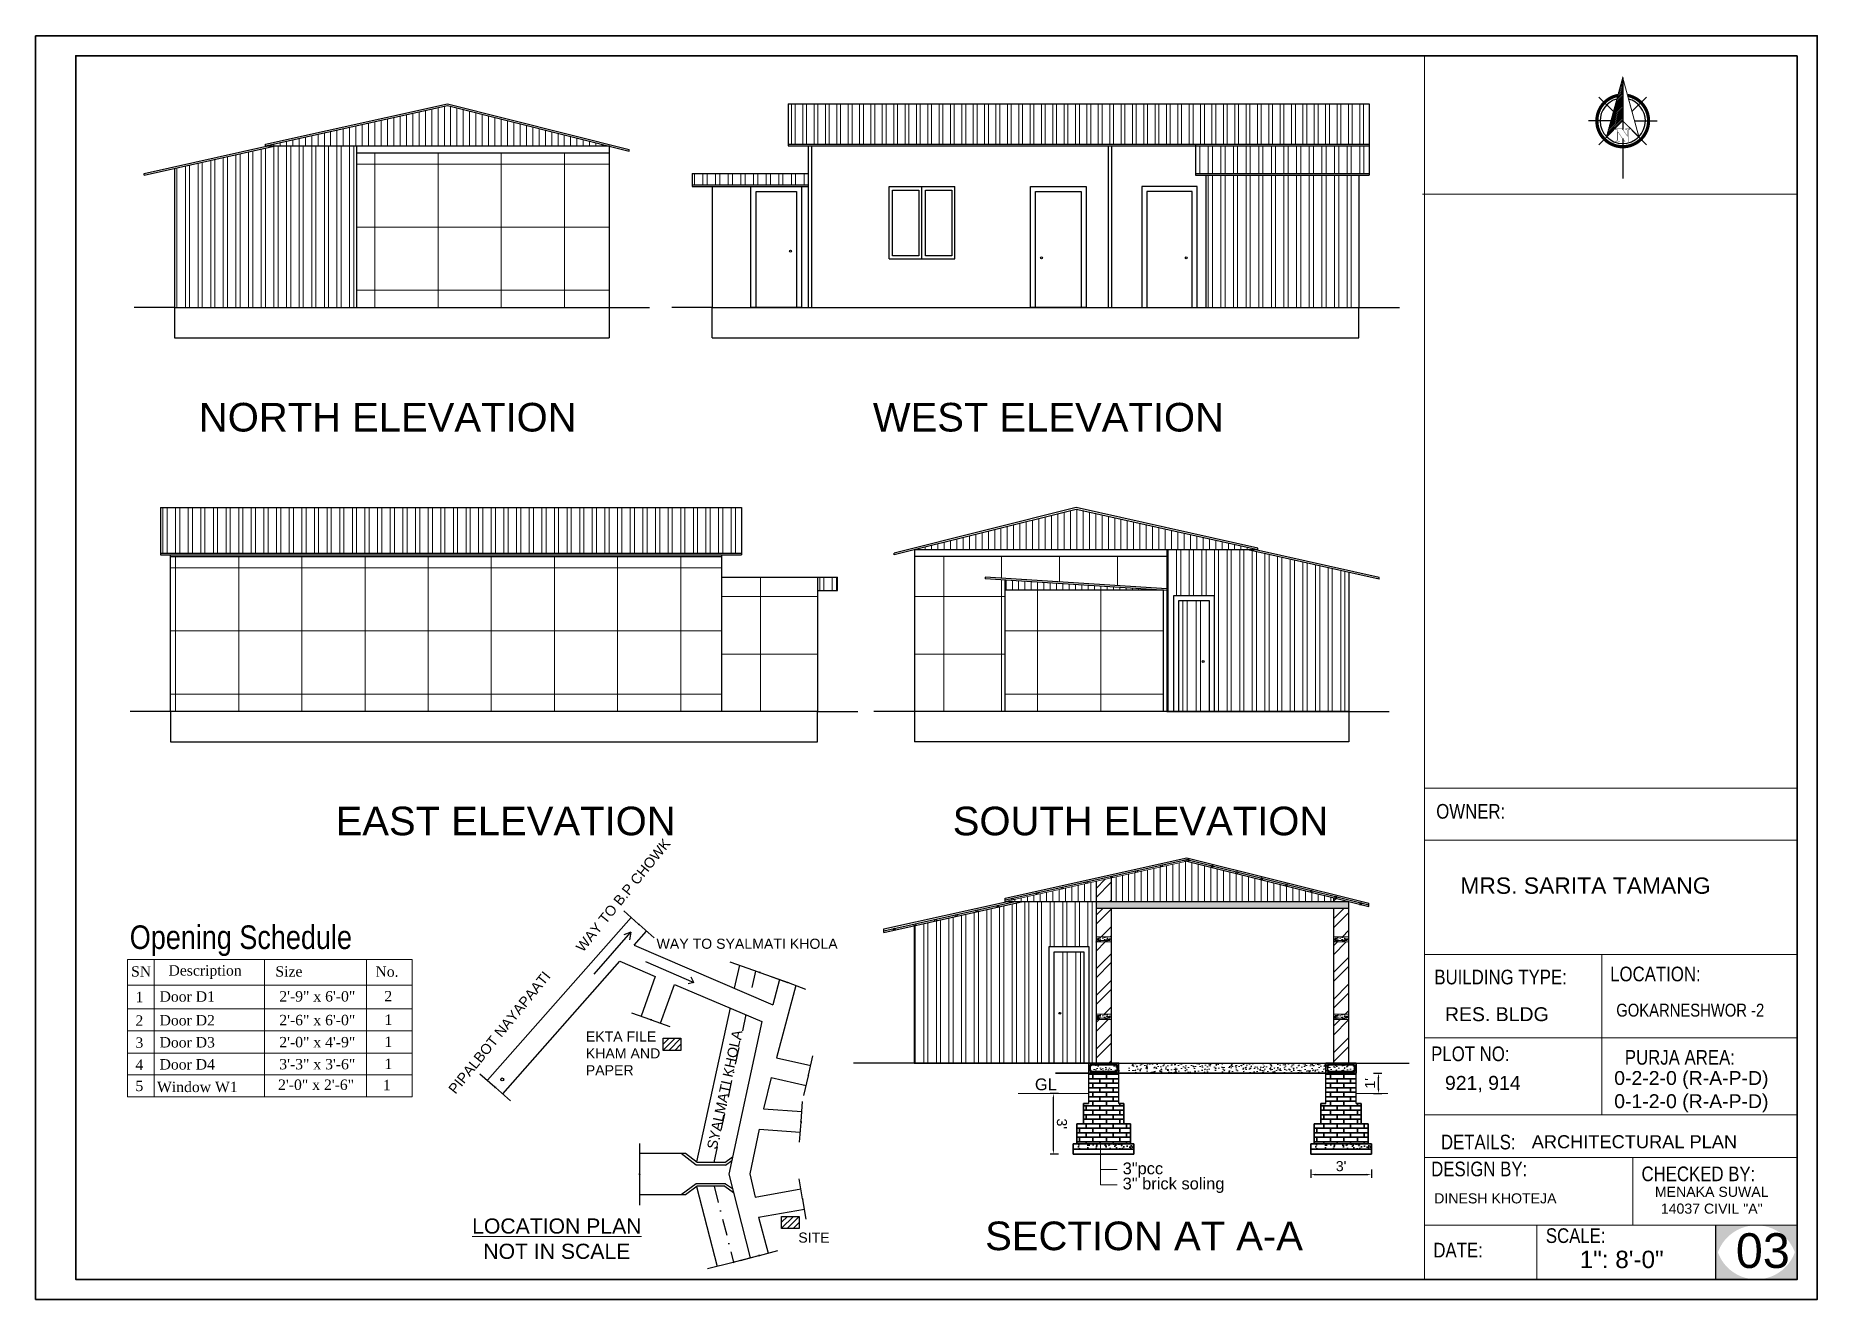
# Model space of a CAD drawing. Header units: inches. Extents: x 0 to 383786, y -45810 to 0.
# Drawn here: x 339370 to 340428, y -43770 to -43019 of the extents above; entities that cross this region are included whole.
import ezdxf

# ---------------------------------------------------------------- set-up
doc = ezdxf.new("R2010")
doc.units = ezdxf.units.IN
doc.header["$LTSCALE"] = 2
doc.header["$MEASUREMENT"] = 0
doc.header["$PDMODE"] = 34
doc.linetypes.add('DASHDOT', pattern=[1, 0.5, -0.25, 0, -0.25])
doc.layers.get('0').update_dxf_attribs({"linetype": 'CONTINUOUS'})
doc.layers.get('DEFPOINTS').update_dxf_attribs({"color": 141, "linetype": 'CONTINUOUS'})
for name, color, linetype, lineweight in [('1', 7, 'CONTINUOUS', 13), ('DIM_LINE', 173, 'CONTINUOUS', 20), ('DIMENTION', 140, 'CONTINUOUS', 0), ('door', 20, 'CONTINUOUS', 35), ('Rebars', 1, 'CONTINUOUS', 13), ('Siteplan', 7, 'CONTINUOUS', 30), ('steps', 253, 'CONTINUOUS', 20), ('TEXT', 181, 'CONTINUOUS', 25), ('WALL - A', 1, 'CONTINUOUS', 40)]:
    doc.layers.add(name, color=color, linetype=linetype, lineweight=lineweight)
doc.layers.add('Normal Wall', color=7, linetype='CONTINUOUS', lineweight=35, true_color=0xffaf89)
doc.layers.add('Rear Wall', color=7, linetype='CONTINUOUS', lineweight=20, true_color=0xd4e480)
doc.styles.add('Lettring Text', font='arial.ttf')
doc.styles.get("Standard").update_dxf_attribs({"font": 'ARIALN.TTF'})
doc.styles.add('SwissBT', font='swiss.ttf', dxfattribs={"height": 12})
doc.styles.add('TIMES', font='times.ttf')
doc.dimstyles.new('Copy of Standard', dxfattribs={"dimtxt": 6, "dimasz": 2.875, "dimexe": 2, "dimexo": 4, "dimgap": 2, "dimtad": 1, "dimdec": 0, "dimrnd": 1, "dimzin": 0, "dimdsep": 46, "dimlunit": 4, "dimtxsty": 'Lettring Text', "dimcen": 0.1, "dimclrd": 7, "dimclre": 7, "dimclrt": 7, "dimazin": 0, "dimtfac": 0.645, "dimtdec": 0, "dimtmove": 1, "dimatfit": 0, "dimfxl": 3, "dimfxlon": 1, "dimtfillclr": 256, "dimtolj": 1, "dimtzin": 0, "dimlwd": -1, "dimlwe": -1, "dimarcsym": 2})
pattern_1 = [(90, (-22925.816, -1958.233), (-7.5, 0), []), (90, (-22923.316, -1955.733), (-7.5, 0), [])]
pattern_2 = [(45, (-24949.292, -2406.932), (-7.9549513, 7.9549513), []), (45, (-24943.989, -2406.932), (-7.9549513, 7.9549513), [])]
pattern_3 = [(90, (-24949.292, -2406.9323), (-3.75, 0), [])]

msp = doc.modelspace()

# ---------------------------------------------------------------- texts
at = {"color": 0}
for s, p in [('OWNER:', (340202.1, -43484.5)), ('LOCATION:', (340305.4, -43581.1))]:
    msp.add_text(s, height=8.7, dxfattribs=at).set_placement(p)
at = {"color": 7, "linetype": 'ByBlock', "lineweight": 5}
msp.add_text('Opening Schedule', height=14, dxfattribs=at).set_placement((339426.3, -43561.9))
for s, insert, char_height, width, attachment_point in [('{\\fArial CE|b0|i0|c238|p34;\\P\\fArial CE|b0|i0|c0|p34;\\H2.8333x;NORTH\\fArial CE|b0|i0|c238|p34; E\\fArial CE|b0|i0|c0|p34;LEVATION}', (339579.5, -43241.2), 6, 272.34, 5), ('{\\fArial CE|b0|i0|c238|p34;\\P\\fArial CE|b0|i0|c0|p34;\\H2.8333x;WEST\\fArial CE|b0|i0|c238|p34; E\\fArial CE|b0|i0|c0|p34;LEVATION}', (339971.8, -43241.2), 6, 272.34, 5), ('{\\fArial CE|b0|i0|c238|p34;\\P\\fArial CE|b0|i0|c0|p34;\\H2.8333x;EAST\\fArial CE|b0|i0|c238|p34; E\\fArial CE|b0|i0|c0|p34;LEVATION}', (339649.5, -43481), 6, 272.34, 5), ('{\\fArial CE|b0|i0|c238|p34;\\P\\fArial CE|b0|i0|c0|p34;\\H2.8333x;SOUTH\\fArial CE|b0|i0|c238|p34; E\\fArial CE|b0|i0|c0|p34;LEVATION}', (340026.5, -43481), 6, 272.34, 5), ('{\\fArial CE|b0|i0|c0|p34;GL}', (339963.8, -43638.8), 7, 174.101, 1), ("{\\fArial CE|b0|i0|c238|p34;3'}'{\\fArial CE|b0|i0|c238|p34;pcc}", (340015.9, -43688.7), 7, 174.101, 1), ("{\\fArial CE|b0|i0|c238|p34;3'}'{\\fArial CE|b0|i0|c238|p34; brick soling}", (340015.9, -43697.7), 7, 174.101, 1), ('{\\fArial CE|b0|i0|c0|p34;\\LLOCATION PLAN\\l\\PNOT IN SCALE}', (339679.9, -43734), 9, 195.297, 5), ('{\\fArial CE|b0|i0|c238|p34;\\P\\fArial CE|b0|i0|c0|p34;\\H2.8333x;SECTION AT A-A}', (340028.6, -43727.4), 6, 195.297, 5)]:
    msp.add_mtext(s, dxfattribs=dict(at, insert=insert, char_height=char_height, width=width, attachment_point=attachment_point))
at = {"layer": 'steps', "color": 7, "lineweight": 5, "ltscale": 0.3, "style": 'TIMES'}
for s, height, p in [('SN', 6.17, (339427.1, -43578.3)), ('Description', 6.169, (339449.3, -43577.7)), ('Size', 6.17, (339512.8, -43578.3)), ('No.', 6.17, (339572.2, -43578.4)), ('1', 6.17, (339429.7, -43593.5)), ('Door D1', 6.17, (339444, -43593.2)), ('2\'-9" x 6\'-0"', 6.169, (339515.1, -43593.1)), ('2', 6.17, (339577.5, -43593)), ('2', 6.17, (339429.7, -43607.5)), ('Door D2', 6.17, (339444, -43607.3)), ('2\'-6" x 6\'-0"', 6.169, (339515.1, -43607.2)), ('1', 6.17, (339577.5, -43607)), ('3', 6.17, (339429.7, -43620.6)), ('Door D3', 6.17, (339444, -43620.4)), ('2\'-0" x 4\'-9"', 6.169, (339515.1, -43620.3)), ('1', 6.17, (339577.5, -43620.1)), ('4', 6.17, (339429.7, -43633.7)), ('Door D4', 6.17, (339444, -43633.5)), ('3\'-3" x 3\'-6"', 6.169, (339515.1, -43633.4)), ('1', 6.17, (339577.5, -43633.2)), ('5', 6.17, (339429.7, -43646.3)), ('Window W1', 6.17, (339442.5, -43646.9)), ('2\'-0" x 2\'-6"', 6.169, (339514.4, -43645.6)), ('1', 6.17, (339576.6, -43645.8))]:
    msp.add_text(s, height=height, dxfattribs=at).set_placement(p)
at = {"layer": 'TEXT', "color": 0}
for s, height, p in [('OWNER:', 8.7, (340202.1, -43484.5)), ('LOCATION:', 8.7, (340305.4, -43581.1)), ('CHECKED BY:', 8.704, (340324, -43699.8)), ('CHECKED BY:', 8.704, (340324, -43699.8)), ('SCALE:', 8.7, (340267.2, -43736.5)), ('SCALE:', 8.7, (340267.2, -43736.5))]:
    msp.add_text(s, height=height, dxfattribs=at).set_placement(p)
at = {"layer": 'TEXT', "color": 0, "linetype": 'ByBlock', "style": 'SwissBT'}
for s, rotation, p in [('WAY TO B.P CHOWK', 50.9923, (339695.4, -43564.2)), ('PIPALBOT NAYAPAATI', 50.9923, (339619.7, -43648.5)), ('SYALMATI KHOLA', 77.743, (339774.8, -43681.3))]:
    msp.add_text(s, height=6, rotation=rotation, dxfattribs=at).set_placement(p)
msp.add_text('WAY TO SYALMATI KHOLA', height=6, dxfattribs=at).set_placement((339739.1, -43561.8))
for s, insert, char_height, width, attachment_point in [('MRS. SARITA TAMANG', (340290.7, -43519.4), 9.72, 217.511, 2), ('EKTA FILE KHAM AND PAPER', (339697.1, -43610.9), 6, 49.225, 1), ('ARCHITECTURAL PLAN', (340258.8, -43672.5), 7.74, 268.532, 1), ('MENAKA SUWAL\\P14037 CIVIL "A"', (340365.7, -43703.1), 6, 88.549, 2), ('DINESH KHOTEJA', (340200.9, -43707), 6, 201.528, 1), ('SITE', (339823.3, -43730.3), 6, 49.225, 1)]:
    msp.add_mtext(s, dxfattribs=dict(at, insert=insert, char_height=char_height, width=width, attachment_point=attachment_point))
at = {"layer": 'TEXT', "color": 0, "attachment_point": 1}
for s, insert, char_height, width in [('BUILDING TYPE:', (340201, -43574.2), 8.704, 148.555), ('BUILDING TYPE:', (340201, -43574.2), 8.704, 148.555), ('PLOT NO: ', (340199.1, -43619.8), 8.7, 138.027), ('PLOT NO: ', (340199.1, -43619.8), 8.7, 138.027), ('PURJA AREA:', (340314.1, -43621.9), 8.704, 197.582), ('PURJA AREA:', (340314.1, -43621.9), 8.704, 197.582), ('DETAILS: ', (340204.9, -43672.2), 8.7, 138.027), ('DESIGN BY:', (340199.1, -43688.2), 8.7, 138.027), ('DESIGN BY:', (340199.1, -43688.2), 8.7, 138.027), ('DATE:', (340200.4, -43736.4), 8.7, 34.818)]:
    msp.add_mtext(s, dxfattribs=dict(at, insert=insert, char_height=char_height, width=width))
at = {"layer": 'TEXT', "color": 0, "style": 'SwissBT'}
for s, insert, char_height, width, attachment_point in [('RES. BLDG', (340207.3, -43596.5), 8.26, 163.214, 1), ('RES. BLDG', (340207.3, -43596.5), 8.26, 163.214, 1), ('921, 914', (340207.3, -43637.3), 8.26, 163.214, 1), ('0-2-2-0 (R-A-P-D)\\P0-1-2-0 (R-A-P-D)', (340353.6, -43634.4), 8.256, 163.214, 2), ('03', (340380, -43730.7), 20.64, 20.158, 1)]:
    msp.add_mtext(s, dxfattribs=dict(at, insert=insert, char_height=char_height, width=width, attachment_point=attachment_point))
at = {"layer": 'TEXT', "color": 0, "linetype": 'ByBlock', "insert": (340309, -43594.4), "char_height": 7.671, "attachment_point": 1}
msp.add_mtext_dynamic_manual_height_columns('GOKARNESHWOR -2', width=381.035, gutter_width=1.53, heights=[0], dxfattribs=at)
at = {"layer": 'TEXT', "color": 0, "ltscale": 0.5, "insert": (340287.3, -43741.1), "char_height": 10.32, "width": 127.534, "attachment_point": 1, "style": 'SwissBT'}
msp.add_mtext('1": 8\'-0"', dxfattribs=at)
msp.add_mtext('1": 8\'-0"', dxfattribs=at)

# ---------------------------------------------------------------- blocks, each defined once
blk = doc.blocks.new('*X29')
at = {"color": 0}
for p, q in [((145.96, -414.6), (147.62, -412.94)), ((146.16, -413.87), (147.62, -412.41)), ((146.36, -413.14), (147.62, -411.88)), ((146.55, -412.41), (147.62, -411.35)), ((146.75, -411.68), (147.62, -410.82)), ((146.95, -410.95), (147.62, -410.29)), ((147.15, -410.22), (147.62, -409.76)), ((147.35, -409.49), (147.62, -409.23)), ((147.55, -408.76), (147.62, -408.7)), ((143.76, -422.63), (147.62, -418.77)), ((143.96, -421.9), (147.62, -418.24)), ((144.16, -421.17), (147.62, -417.71)), ((144.36, -420.44), (147.62, -417.18)), ((144.56, -419.71), (147.62, -416.65)), ((144.76, -418.98), (147.62, -416.12)), ((144.96, -418.25), (147.62, -415.59)), ((145.16, -417.52), (147.62, -415.06)), ((145.36, -416.79), (147.62, -414.53)), ((145.56, -416.06), (147.62, -414)), ((145.76, -415.33), (147.62, -413.47)), ((142.76, -426.28), (147.62, -421.42)), ((142.96, -425.55), (147.62, -420.89)), ((143.16, -424.82), (147.62, -420.36)), ((143.36, -424.09), (147.62, -419.83)), ((143.56, -423.36), (147.62, -419.3))]:
    blk.add_line(p, q, dxfattribs=at)
blk = doc.blocks.new('NORTH_15')
for p, q in [((-2.87, 2.87), (-7.37, 7.37)), ((0, 3.66), (0, 10.62)), ((2.87, 2.87), (7.37, 7.37)), ((-13.37, 0), (2.72, 0)), ((5.49, 0), (17.83, 0)), ((-2.87, -2.87), (-7.37, -7.37)), ((0, -3.66), (0, -10.62)), ((2.87, -2.87), (7.37, -7.37))]:
    blk.add_line(p, q)
at = {"const_width": 1}
for points in [[(0, -8, 1), (0, 8, 0.359415), (-7.86, 1.52, 1)], [(-7.86, -1.52, 0.359415), (0, -8, 1)]]:
    blk.add_lwpolyline(points, format="xyb", dxfattribs=at)
for points, const_width in [([(4.96, -5.01), (-13.37, 0), (4.9, 5), (0, 0), (4.96, -5.01)], 0.3), ([(5.93, -1.55), (6, -1.55), (6.07, -1.54), (6.13, -1.53), (6.17, -1.52), (6.22, -1.51), (6.26, -1.49), (6.28, -1.47), (6.3, -1.45), (6.32, -1.42), (6.33, -1.39), (6.35, -1.34), (6.36, -1.29), (6.37, -1.23), (6.38, -1.16), (6.38, -1.08), (6.38, -1), (6.54, -1), (6.54, -2.34), (6.38, -2.34), (6.38, -2.3), (6.38, -2.23), (6.38, -2.16), (6.37, -2.09), (6.36, -2.04), (6.35, -1.99), (6.33, -1.95), (6.32, -1.91), (6.3, -1.88), (6.28, -1.86), (6.26, -1.83), (6.22, -1.81), (6.18, -1.8), (6.13, -1.78), (6.07, -1.77), (6.01, -1.76), (5.95, -1.76), (2.66, -1.76), (2.66, -2.34), (2.5, -2.34), (2.5, -0.16), (4.71, 1.44), (3.14, 1.44), (3.07, 1.44), (3, 1.43), (2.94, 1.42), (2.89, 1.41), (2.85, 1.4), (2.81, 1.38), (2.78, 1.36), (2.76, 1.34), (2.74, 1.31), (2.72, 1.27), (2.7, 1.22), (2.69, 1.17), (2.68, 1.11), (2.67, 1.04), (2.66, 0.97), (2.66, 0.89), (2.66, 0.87), (2.5, 0.87), (2.5, 2.21), (2.66, 2.21), (2.66, 2.17), (2.66, 2.09), (2.67, 2.03), (2.68, 1.97), (2.69, 1.91), (2.7, 1.86), (2.71, 1.82), (2.73, 1.78), (2.75, 1.76), (2.77, 1.74), (2.8, 1.72), (2.85, 1.7), (2.89, 1.68), (2.94, 1.67), (3, 1.66), (3.07, 1.66), (3.14, 1.66), (6.54, 1.66), (6.54, 0.75), (3.33, -1.55), (5.93, -1.55), (5.93, -1.55)], 0.1)]:
    blk.add_lwpolyline(points, dxfattribs=dict(const_width=const_width))
for start, end in [(90, 164.973), (270, 90), (195.027, 270)]:
    blk.add_arc((0, 0), 7, start, end)
at = {"rotation": 90}
blk.add_blockref('*X29', (-421.89, -147.62), dxfattribs=at)
blk = doc.blocks.new('A$C0BDB7EE9')
at = {"layer": 'Siteplan', "xscale": 2.999999999999779, "yscale": 2.999999999999779, "zscale": 2.999999999999779, "rotation": 247.8612575918487}
blk.add_blockref('NORTH_15', (20.2, 49.5), dxfattribs=at)
blk = doc.blocks.new('A$C327B4BBD')
at = {"layer": 'DIMENTION', "ltscale": 0.3, "xscale": 1.171875000000082, "yscale": 1.171875000000082, "zscale": 1.171875000000082, "rotation": 112.1387424081494}
blk.add_blockref('A$C0BDB7EE9', (16.1, 0), dxfattribs=at)
blk = doc.blocks.new('*D865')
at = {"color": 7, "transparency": 16777216}
for p, q in [((339977.8, -43647.7), (339972.8, -43647.7)), ((339974.8, -43680.9), (339974.8, -43650.6)), ((339977.8, -43683.7), (339972.8, -43683.7))]:
    blk.add_line(p, q, dxfattribs=at)
at = {"color": 7, "linetype": 'ByBlock', "transparency": 16777216}
for points in [[(339975.2, -43650.6), (339974.3, -43650.6), (339974.8, -43647.7)], [(339975.2, -43680.9), (339974.3, -43680.9), (339974.8, -43683.7)]]:
    blk.add_solid(points, dxfattribs=at)
at = {"layer": 'DEFPOINTS', "color": 0, "linetype": 'ByBlock', "transparency": 16777216}
for p in [(339974.8, -43647.7), (339986.6, -43647.7), (339986.6, -43683.7)]:
    blk.add_point(p, dxfattribs=at)
at = {"color": 7, "linetype": 'ByBlock', "lineweight": 5, "transparency": 16777216, "insert": (339979.8, -43665.7), "char_height": 6, "attachment_point": 5, "rotation": 270.0012, "style": 'Lettring Text'}
blk.add_mtext("\\A1;3'", dxfattribs=at)
blk = doc.blocks.new('*D866')
at = {"color": 7, "transparency": 16777216}
for p, q in [((340164.8, -43635.7), (340169.8, -43635.7)), ((340167.8, -43644.9), (340167.8, -43638.6)), ((340164.8, -43647.7), (340169.8, -43647.7))]:
    blk.add_line(p, q, dxfattribs=at)
at = {"color": 7, "linetype": 'ByBlock', "transparency": 16777216}
for points in [[(340167.3, -43638.6), (340168.3, -43638.6), (340167.8, -43635.7)], [(340167.3, -43644.9), (340168.3, -43644.9), (340167.8, -43647.7)]]:
    blk.add_solid(points, dxfattribs=at)
at = {"layer": 'DEFPOINTS', "color": 0, "linetype": 'ByBlock', "transparency": 16777216}
for p in [(340154.6, -43635.7), (340167.8, -43635.7), (340154.6, -43647.7)]:
    blk.add_point(p, dxfattribs=at)
at = {"color": 7, "linetype": 'ByBlock', "lineweight": 5, "transparency": 16777216, "insert": (340162.8, -43641.7), "char_height": 6, "attachment_point": 5, "rotation": 90, "style": 'Lettring Text'}
blk.add_mtext("\\A1;1'", dxfattribs=at)
blk = doc.blocks.new('*D864')
at = {"color": 7, "transparency": 16777216}
for p, q in [((340127.6, -43692.9), (340127.6, -43697.9)), ((340163.6, -43692.9), (340163.6, -43697.9)), ((340130.5, -43695.9), (340160.7, -43695.9))]:
    blk.add_line(p, q, dxfattribs=at)
at = {"color": 7, "linetype": 'ByBlock', "transparency": 16777216}
for points in [[(340130.5, -43695.4), (340130.5, -43696.4), (340127.6, -43695.9)], [(340160.7, -43695.4), (340160.7, -43696.4), (340163.6, -43695.9)]]:
    blk.add_solid(points, dxfattribs=at)
at = {"layer": 'DEFPOINTS', "color": 0, "linetype": 'ByBlock', "transparency": 16777216}
for p in [(340127.6, -43683.7), (340163.6, -43683.7), (340163.6, -43695.9)]:
    blk.add_point(p, dxfattribs=at)
at = {"color": 7, "linetype": 'ByBlock', "lineweight": 5, "transparency": 16777216, "insert": (340145.6, -43690.9), "char_height": 6, "attachment_point": 5, "style": 'Lettring Text'}
blk.add_mtext("\\A1;3'", dxfattribs=at)

# ---------------------------------------------------------------- dimensions: what is measured, and where the dimension line sits
at = {"color": 7, "linetype": 'ByBlock', "lineweight": 5}
dim = msp.add_linear_dim(base=(340167.8, -43635.7), p1=(340154.6, -43647.7), p2=(340154.6, -43635.7), angle=90, dimstyle='Copy of Standard', dxfattribs=at)
dim.commit()
dim.dimension.update_dxf_attribs({"geometry": '*D866', "text_midpoint": (340162.8, -43641.7)})
dim = msp.add_aligned_dim(p1=(339986.6, -43683.7), p2=(339986.6, -43647.7), distance=11.8, dimstyle='Copy of Standard', dxfattribs=at)
dim.commit()
dim.dimension.update_dxf_attribs({"geometry": '*D865', "text_midpoint": (339979.8, -43665.7)})
dim = msp.add_linear_dim(base=(340163.6, -43695.9), p1=(340127.6, -43683.7), p2=(340163.6, -43683.7), dimstyle='Copy of Standard', dxfattribs=at)
dim.commit()
dim.dimension.update_dxf_attribs({"geometry": '*D864', "text_midpoint": (340145.6, -43690.9)})

# ---------------------------------------------------------------- hatches: boundary and pattern name
at = {"linetype": 'ByBlock', "lineweight": 5}
h = msp.add_hatch(dxfattribs=at)
h.set_pattern_fill('AR-CONC', scale=0.5, style=0)
h.set_pattern_definition([(50, (293761.156, 25250.0175), (3.58630091, -0.31376067), [0.375, -4.125]), (355, (293761.156, 25250.0175), (-0.69375667, 3.76096067), [0.3, -3.3]), (100.4514, (293761.4547, 25249.9913), (2.89254691, 3.44719771), [0.31870095, -3.50571056]), (46.1842, (293761.156, 25251.0175), (5.33620524, -0.82759507), [0.5625, -6.1875]), (96.6356, (293761.6006, 25250.9485), (4.67331353, 4.87058935), [0.47805144, -5.258565]), (351.1842, (293761.156, 25251.0175), (4.67330973, 4.870593), [0.45, -4.95]), (21, (293761.656, 25250.7675), (2.98453526, -2.01309445), [0.375, -4.125]), (326, (293761.656, 25250.7675), (1.21657666, 3.62575023), [0.3, -3.3]), (71.4514, (293761.9046, 25250.5997), (4.20111314, 1.61265248), [0.31870095, -3.50571056]), (37.5, (293761.1559, 25250.0175), (0.060799277, 1.66446927), [0, -3.26, 0, -3.35, 0, -3.3125]), (7.5, (293761.1559, 25250.0175), (1.315347687, 1.97205856), [0, -1.91, 0, -3.185, 0, -1.2625]), (327.5, (293760.0409, 25250.0175), (2.66911218, -0.112774359), [0, -1.25, 0, -3.9, 0, -5.175]), (317.5, (293759.5409, 25250.0175), (2.91593085, 0.50052491), [0, -1.625, 0, -2.59, 0, -3.675])])
h.paths.add_polyline_path([(340009.1, -43554.7), (340000.1, -43554.7), (340000.1, -43557.7), (340009.1, -43557.7)])
h.paths.add_polyline_path([(340008, -43556.9, -0.404321), (340007.5, -43556.4, -1), (340008.5, -43556.4, -0.424176), (340008, -43556.9), (340001.2, -43556.9, -0.424176), (340000.7, -43556.4, -1), (340001.7, -43556.4, -0.404321), (340001.2, -43556.9)], flags=16)
h = msp.add_hatch(color=7, dxfattribs=at)
h.paths.add_polyline_path([(340008.5, -43556.4, 0.414214), (340008, -43555.9), (340007.8, -43555.9, 0.315664), (340007.5, -43556.4, 1)])
h.paths.add_polyline_path([(340001.3, -43555.9), (340001.2, -43555.9, 0.414214), (340000.7, -43556.4, 0.404321), (340001.1, -43556.9), (340001.2, -43556.9, 0.404321), (340001.7, -43556.4, 0.315664)])
h = msp.add_hatch(dxfattribs=at)
h.set_pattern_fill('AR-CONC', scale=0.5, style=0)
h.set_pattern_definition([(50, (293902.156, 25250.0175), (3.58630091, -0.31376067), [0.375, -4.125]), (355, (293902.156, 25250.0175), (-0.69375667, 3.76096067), [0.3, -3.3]), (100.4514, (293902.4547, 25249.9913), (2.89254691, 3.44719771), [0.31870095, -3.50571056]), (46.1842, (293902.156, 25251.0175), (5.33620524, -0.82759507), [0.5625, -6.1875]), (96.6356, (293902.6006, 25250.9485), (4.67331353, 4.87058935), [0.47805144, -5.258565]), (351.1842, (293902.156, 25251.0175), (4.67330973, 4.870593), [0.45, -4.95]), (21, (293902.656, 25250.7675), (2.98453526, -2.01309445), [0.375, -4.125]), (326, (293902.656, 25250.7675), (1.21657666, 3.62575023), [0.3, -3.3]), (71.4514, (293902.9046, 25250.5997), (4.20111314, 1.61265248), [0.31870095, -3.50571056]), (37.5, (293902.1559, 25250.0175), (0.060799277, 1.66446927), [0, -3.26, 0, -3.35, 0, -3.3125]), (7.5, (293902.1559, 25250.0175), (1.315347687, 1.97205856), [0, -1.91, 0, -3.185, 0, -1.2625]), (327.5, (293901.0409, 25250.0175), (2.66911218, -0.112774359), [0, -1.25, 0, -3.9, 0, -5.175]), (317.5, (293900.5409, 25250.0175), (2.91593085, 0.50052491), [0, -1.625, 0, -2.59, 0, -3.675])])
h.paths.add_polyline_path([(340150.1, -43554.7), (340141.1, -43554.7), (340141.1, -43557.7), (340150.1, -43557.7)])
h.paths.add_polyline_path([(340149, -43556.9, -0.404321), (340148.5, -43556.4, -1), (340149.5, -43556.4, -0.424176), (340149, -43556.9), (340142.2, -43556.9, -0.424176), (340141.7, -43556.4, -1), (340142.7, -43556.4, -0.404321), (340142.2, -43556.9)], flags=16)
h = msp.add_hatch(color=7, dxfattribs=at)
h.paths.add_polyline_path([(340149.5, -43556.4, 0.414214), (340149, -43555.9), (340148.8, -43555.9, 0.315664), (340148.5, -43556.4, 1)])
h.paths.add_polyline_path([(340142.3, -43555.9), (340142.2, -43555.9, 0.414214), (340141.7, -43556.4, 0.404321), (340142.1, -43556.9), (340142.2, -43556.9, 0.404321), (340142.7, -43556.4, 0.315664)])
h = msp.add_hatch(dxfattribs=at)
h.set_pattern_fill('AR-CONC', scale=0.5, style=0)
h.set_pattern_definition([(50, (293761.156, 25204.0175), (3.58630091, -0.31376067), [0.375, -4.125]), (355, (293761.156, 25204.0175), (-0.69375667, 3.76096067), [0.3, -3.3]), (100.4514, (293761.4547, 25203.9913), (2.89254691, 3.44719771), [0.31870095, -3.50571056]), (46.1842, (293761.156, 25205.0175), (5.33620524, -0.82759507), [0.5625, -6.1875]), (96.6356, (293761.6006, 25204.9485), (4.67331353, 4.87058935), [0.47805144, -5.258565]), (351.1842, (293761.156, 25205.0175), (4.67330973, 4.870593), [0.45, -4.95]), (21, (293761.656, 25204.7675), (2.98453526, -2.01309445), [0.375, -4.125]), (326, (293761.656, 25204.7675), (1.21657666, 3.62575023), [0.3, -3.3]), (71.4514, (293761.9046, 25204.5997), (4.20111314, 1.61265248), [0.31870095, -3.50571056]), (37.5, (293761.1559, 25204.0175), (0.060799277, 1.66446927), [0, -3.26, 0, -3.35, 0, -3.3125]), (7.5, (293761.1559, 25204.0175), (1.315347687, 1.97205856), [0, -1.91, 0, -3.185, 0, -1.2625]), (327.5, (293760.0409, 25204.0175), (2.66911218, -0.112774359), [0, -1.25, 0, -3.9, 0, -5.175]), (317.5, (293759.5409, 25204.0175), (2.91593085, 0.50052491), [0, -1.625, 0, -2.59, 0, -3.675])])
h.paths.add_polyline_path([(340009.1, -43600.7), (340000.1, -43600.7), (340000.1, -43603.7), (340009.1, -43603.7)])
h.paths.add_polyline_path([(340008, -43602.9, -0.404321), (340007.5, -43602.4, -1), (340008.5, -43602.4, -0.424176), (340008, -43602.9), (340001.2, -43602.9, -0.424176), (340000.7, -43602.4, -1), (340001.7, -43602.4, -0.404321), (340001.2, -43602.9)], flags=16)
h = msp.add_hatch(color=7, dxfattribs=at)
h.paths.add_polyline_path([(340008.5, -43602.4, 0.414214), (340008, -43601.9), (340007.8, -43601.9, 0.315664), (340007.5, -43602.4, 1)])
h.paths.add_polyline_path([(340001.3, -43601.9), (340001.2, -43601.9, 0.414214), (340000.7, -43602.4, 0.404321), (340001.1, -43602.9), (340001.2, -43602.9, 0.404321), (340001.7, -43602.4, 0.315664)])
h = msp.add_hatch(dxfattribs=at)
h.set_pattern_fill('AR-CONC', scale=0.5, style=0)
h.set_pattern_definition([(50, (293902.156, 25204.0175), (3.58630091, -0.31376067), [0.375, -4.125]), (355, (293902.156, 25204.0175), (-0.69375667, 3.76096067), [0.3, -3.3]), (100.4514, (293902.4547, 25203.9913), (2.89254691, 3.44719771), [0.31870095, -3.50571056]), (46.1842, (293902.156, 25205.0175), (5.33620524, -0.82759507), [0.5625, -6.1875]), (96.6356, (293902.6006, 25204.9485), (4.67331353, 4.87058935), [0.47805144, -5.258565]), (351.1842, (293902.156, 25205.0175), (4.67330973, 4.870593), [0.45, -4.95]), (21, (293902.656, 25204.7675), (2.98453526, -2.01309445), [0.375, -4.125]), (326, (293902.656, 25204.7675), (1.21657666, 3.62575023), [0.3, -3.3]), (71.4514, (293902.9046, 25204.5997), (4.20111314, 1.61265248), [0.31870095, -3.50571056]), (37.5, (293902.1559, 25204.0175), (0.060799277, 1.66446927), [0, -3.26, 0, -3.35, 0, -3.3125]), (7.5, (293902.1559, 25204.0175), (1.315347687, 1.97205856), [0, -1.91, 0, -3.185, 0, -1.2625]), (327.5, (293901.0409, 25204.0175), (2.66911218, -0.112774359), [0, -1.25, 0, -3.9, 0, -5.175]), (317.5, (293900.5409, 25204.0175), (2.91593085, 0.50052491), [0, -1.625, 0, -2.59, 0, -3.675])])
h.paths.add_polyline_path([(340150.1, -43600.7), (340141.1, -43600.7), (340141.1, -43603.7), (340150.1, -43603.7)])
h.paths.add_polyline_path([(340149, -43602.9, -0.404321), (340148.5, -43602.4, -1), (340149.5, -43602.4, -0.424176), (340149, -43602.9), (340142.2, -43602.9, -0.424176), (340141.7, -43602.4, -1), (340142.7, -43602.4, -0.404321), (340142.2, -43602.9)], flags=16)
h = msp.add_hatch(color=7, dxfattribs=at)
h.paths.add_polyline_path([(340149.5, -43602.4, 0.414214), (340149, -43601.9), (340148.8, -43601.9, 0.315664), (340148.5, -43602.4, 1)])
h.paths.add_polyline_path([(340142.3, -43601.9), (340142.2, -43601.9, 0.414214), (340141.7, -43602.4, 0.404321), (340142.1, -43602.9), (340142.2, -43602.9, 0.404321), (340142.7, -43602.4, 0.315664)])
msp.add_hatch(color=0).paths.add_polyline_path([(340416.5, -43726), (340392.2, -43726, -0.414214), (340416.5, -43750.3)])
at = {"layer": '1', "ltscale": 5}
h = msp.add_hatch(dxfattribs=at)
h.set_pattern_fill('ANSI37', color=256, scale=300, angle=45, style=0)
h.set_pattern_definition([(90, (-22753.144, -1958.233), (-37.5, 0), []), (180, (-22753.144, -1958.233), (-4e-15, -37.5), [])])
h.paths.add_polyline_path([(339560.9, -43089), (339560.9, -43181), (339710.9, -43181), (339710.9, -43089)])
h = msp.add_hatch(dxfattribs=at)
h.set_pattern_fill('ANSI37', color=256, scale=300, angle=45, style=0)
h.set_pattern_definition([(90, (-23809.02, -2198.06), (-37.5, 0), []), (180, (-23809.02, -2198.06), (-4e-15, -37.5), [])])
h.paths.add_polyline_path([(339777.6, -43420.9), (339777.6, -43328.9), (339450.6, -43328.9), (339450.6, -43420.9)])
h = msp.add_hatch(dxfattribs=at)
h.set_pattern_fill('ANSI37', color=256, scale=275, angle=45, style=0)
h.set_pattern_definition([(90, (1376075.27, -782449.43), (-34.375, 0), []), (180, (1376075.27, -782449.43), (-4e-15, -34.375), [])])
h.paths.add_polyline_path([(339946.2, -43342.9), (339934.2, -43342.1), (339934.2, -43341.1), (340042.2, -43348), (340042.2, -43328.9), (339892.2, -43328.9), (339892.2, -43420.9), (339946.2, -43420.9)])
h = msp.add_hatch(dxfattribs=at)
h.set_pattern_fill('ANSI37', color=256, scale=275, angle=45, style=0)
h.set_pattern_definition([(90, (1376275.853, -782449.43), (-34.375, 0), []), (180, (1376275.853, -782449.43), (-4e-15, -34.375), [])])
h.paths.add_polyline_path([(339777.6, -43420.9), (339834.6, -43420.9), (339834.6, -43349), (339834.6, -43341.1), (339777.6, -43341.1)])
h = msp.add_hatch(dxfattribs=at)
h.set_pattern_fill('ANSI37', color=256, scale=300, angle=45, style=0)
h.set_pattern_definition([(90, (-24009.6, -2198.06), (-37.5, 0), []), (180, (-24009.6, -2198.06), (-4e-15, -37.5), [])])
h.paths.add_polyline_path([(339946.2, -43348.9), (339946.2, -43420.9), (340040.2, -43420.9), (340040.2, -43348.9)])
at = {"layer": 'DIM_LINE'}
h = msp.add_hatch(dxfattribs=at)
h.set_pattern_fill('ANSI32', color=256, scale=18, angle=45)
h.set_pattern_definition([(90, (-22925.816, -1958.233), (-6.75, 0), []), (90, (-22923.566, -1955.983), (-6.75, 0), [])])
h.paths.add_polyline_path([(340162.2, -43084), (340162.2, -43060), (339817.2, -43060), (339817.2, -43084)])
h = msp.add_hatch(dxfattribs=at)
h.set_pattern_fill('ANSI32', color=256, scale=20, angle=45)
h.set_pattern_definition([(90, (-22753.144, -1958.233), (-7.5, 0), []), (90, (-22750.644, -1955.733), (-7.5, 0), [])])
h.paths.add_polyline_path([(339560.9, -43181), (339560.9, -43085), (339512.9, -43085), (339452.9, -43098.4), (339452.9, -43181)])
h = msp.add_hatch(dxfattribs=at)
h.set_pattern_fill('ANSI32', color=256, scale=20, angle=45)
h.set_pattern_definition(pattern_1)
h.paths.add_polyline_path([(340162.2, -43101.3), (340162.2, -43085), (340059.2, -43085), (340059.2, -43101.3)])
h = msp.add_hatch(dxfattribs=at)
h.set_pattern_fill('ANSI32', color=256, scale=20, angle=45)
h.set_pattern_definition(pattern_1)
h.paths.add_polyline_path([(339829.2, -43108), (339829.2, -43101.3), (339760.2, -43101.3), (339760.2, -43108)])
h = msp.add_hatch(dxfattribs=at)
h.set_pattern_fill('ANSI32', color=256, scale=20, angle=45)
h.set_pattern_definition(pattern_1)
h.paths.add_polyline_path([(340065.2, -43181), (340156.2, -43181), (340156.2, -43102.4), (340065.2, -43102.4)])
h = msp.add_hatch(dxfattribs=at)
h.set_pattern_fill('ANSI32', color=256, scale=20, angle=45)
h.set_pattern_definition([(90, (-23809.02, -2198.058), (-7.5, 0), []), (90, (-23806.52, -2195.558), (-7.5, 0), [])])
h.paths.add_polyline_path([(339789.6, -43326.8), (339789.6, -43299.8), (339444.6, -43299.8), (339444.6, -43326.8)])
h = msp.add_hatch(dxfattribs=at)
h.set_pattern_fill('ANSI32', color=256, scale=20, angle=45)
h.set_pattern_definition([(90, (-24009.602, -2198.058), (-7.5, 0), []), (90, (-24007.102, -2195.558), (-7.5, 0), [])])
h.paths.add_polyline_path([(340150.2, -43338.2), (340090.2, -43324.9), (340042.2, -43324.9), (340042.2, -43420.9), (340046.2, -43420.9), (340046.2, -43351.9), (340070.2, -43351.9), (340070.2, -43420.9), (340150.2, -43420.9)])
h = msp.add_hatch(dxfattribs=at)
h.set_pattern_fill('ANSI32', color=256, scale=20, angle=45)
h.set_pattern_definition([(90, (-23809.02, -2196.306), (-7.5, 0), []), (90, (-23806.52, -2193.806), (-7.5, 0), [])])
h.paths.add_polyline_path([(339846.6, -43341.1), (339834.6, -43341.1), (339834.6, -43349), (339846.6, -43349)])
h = msp.add_hatch(dxfattribs=at)
h.set_pattern_fill('ANSI32', color=256, scale=21, angle=45)
h.set_pattern_definition([(90, (-24009.602, -2198.058), (-7.875, 0), []), (90, (-24006.977, -2195.433), (-7.875, 0), [])])
h.paths.add_polyline_path([(340049.2, -43420.9), (340067.2, -43420.9), (340067.2, -43354.9), (340049.2, -43354.9)])
h = msp.add_hatch(dxfattribs=at)
h.set_pattern_fill('ANSI32', color=256, scale=20, angle=45)
h.set_pattern_definition([(90, (-24159.726, -2406.932), (-7.5, 0), []), (90, (-24157.226, -2404.432), (-7.5, 0), [])])
h.paths.add_polyline_path([(339892.1, -43548.1), (339956.7, -43533.7), (340000.1, -43533.7), (340000.1, -43629.7), (339996.1, -43629.7), (339996.1, -43560.7), (339972.1, -43560.7), (339972.1, -43629.7), (339892.1, -43629.7)])
h = msp.add_hatch(dxfattribs=at)
h.set_pattern_fill('ANSI32', color=256, scale=21, angle=45)
h.set_pattern_definition([(90, (-24159.726, -2406.932), (-7.875, 0), []), (90, (-24157.101, -2404.307), (-7.875, 0), [])])
h.paths.add_polyline_path([(339993.1, -43563.7), (339975.1, -43563.7), (339975.1, -43629.7), (339993.1, -43629.7)])
at = {"layer": 'door', "ltscale": 0.5}
h = msp.add_hatch(dxfattribs=at)
h.set_pattern_fill('ANSI31', color=256, scale=20)
h.set_pattern_definition([(45, (-622.646, 448.6054), (-1.767766953, 1.767766953), [])])
h.paths.add_polyline_path([(339753.6, -43622.1), (339753.6, -43614.9), (339743.1, -43614.9), (339743.1, -43622.1)])
h = msp.add_hatch(dxfattribs=at)
h.set_pattern_fill('AR-CONC', color=256, scale=0.8, style=0)
h.set_pattern_definition([(50, (275676.334, 72882.4885), (5.73808146, -0.50201708), [0.6, -6.6]), (355, (275676.334, 72882.4885), (-1.11001067, 6.01753707), [0.48, -5.28]), (100.4514, (275676.8124, 72882.4466), (4.62807505, 5.51551634), [0.50992152, -5.6091369]), (46.1842, (275676.334, 72884.0885), (8.5379284, -1.3241521), [0.9, -9.9]), (96.6356, (275677.046, 72883.978), (7.47730164, 7.79294297), [0.7648823, -8.413704]), (351.1842, (275676.334, 72884.0885), (7.47729556, 7.7929488), [0.72, -7.92]), (21, (275677.134, 72883.6885), (4.77525642, -3.22095113), [0.6, -6.6]), (326, (275677.134, 72883.6885), (1.94652266, 5.80120036), [0.48, -5.28]), (71.4514, (275677.532, 72883.42), (6.72178103, 2.58024397), [0.50992152, -5.6091369]), (37.5, (275676.3342, 72882.4885), (0.097278843, 2.66315083), [0, -5.216, 0, -5.36, 0, -5.3]), (7.5, (275676.3342, 72882.4885), (2.1045563, 3.155293695), [0, -3.056, 0, -5.096, 0, -2.02]), (327.5, (275674.5502, 72882.4885), (4.27057949, -0.180438974), [0, -2, 0, -6.24, 0, -8.28]), (317.5, (275673.7502, 72882.4885), (4.66548935, 0.80083986), [0, -2.6, 0, -4.144, 0, -5.88])])
h.paths.add_polyline_path([(340013.6, -43629.7), (339995.6, -43629.7), (339995.6, -43635.7), (340013.6, -43635.7), (340013.6, -43630.7)])
h.paths.add_polyline_path([(340012.6, -43630.7), (340012.6, -43634.7), (339996.6, -43634.7), (339996.6, -43630.7), (339996.9, -43630.7, -0.049683), (339996.9, -43630.7)], flags=16)
h.paths.add_polyline_path([(340012.6, -43631, -1), (340011.9, -43631, -1)], flags=0)
h.paths.add_polyline_path([(340012.6, -43634.4, -1), (340011.9, -43634.4, -1)], flags=16)
h.paths.add_polyline_path([(339997.3, -43634.4, -1), (339996.6, -43634.4, -1)], flags=16)
h = msp.add_hatch(color=256, dxfattribs=at)
h.paths.add_polyline_path([(339997.3, -43631, 0.385424), (339996.9, -43630.7), (339996.9, -43630.7, 0.385424), (339996.6, -43631, 1)])
h.paths.add_polyline_path([(339996.6, -43634.4, 1), (339997.3, -43634.4, 1)])
h.paths.add_polyline_path([(340011.9, -43631, 1), (340012.6, -43631, 1)])
h.paths.add_polyline_path([(340011.9, -43634.4, 1), (340012.6, -43634.4, 1)])
h = msp.add_hatch(dxfattribs=at)
h.set_pattern_fill('AR-CONC', color=256, scale=0.8, style=0)
h.set_pattern_definition([(50, (275817.334, 72882.4885), (5.73808146, -0.50201708), [0.6, -6.6]), (355, (275817.334, 72882.4885), (-1.11001067, 6.01753707), [0.48, -5.28]), (100.4514, (275817.8124, 72882.4466), (4.62807505, 5.51551634), [0.50992152, -5.6091369]), (46.1842, (275817.334, 72884.0885), (8.5379284, -1.3241521), [0.9, -9.9]), (96.6356, (275818.046, 72883.978), (7.47730164, 7.79294297), [0.7648823, -8.413704]), (351.1842, (275817.334, 72884.0885), (7.47729556, 7.7929488), [0.72, -7.92]), (21, (275818.134, 72883.6885), (4.77525642, -3.22095113), [0.6, -6.6]), (326, (275818.134, 72883.6885), (1.94652266, 5.80120036), [0.48, -5.28]), (71.4514, (275818.532, 72883.42), (6.72178103, 2.58024397), [0.50992152, -5.6091369]), (37.5, (275817.3342, 72882.4885), (0.097278843, 2.66315083), [0, -5.216, 0, -5.36, 0, -5.3]), (7.5, (275817.3342, 72882.4885), (2.1045563, 3.155293695), [0, -3.056, 0, -5.096, 0, -2.02]), (327.5, (275815.5502, 72882.4885), (4.27057949, -0.180438974), [0, -2, 0, -6.24, 0, -8.28]), (317.5, (275814.7502, 72882.4885), (4.66548935, 0.80083986), [0, -2.6, 0, -4.144, 0, -5.88])])
h.paths.add_polyline_path([(340154.6, -43629.7), (340136.6, -43629.7), (340136.6, -43635.7), (340154.6, -43635.7), (340154.6, -43630.7)])
h.paths.add_polyline_path([(340153.6, -43630.7), (340153.6, -43634.7), (340137.6, -43634.7), (340137.6, -43630.7), (340137.9, -43630.7, -0.049683), (340137.9, -43630.7)], flags=16)
h.paths.add_polyline_path([(340153.6, -43631, -1), (340152.9, -43631, -1)], flags=0)
h.paths.add_polyline_path([(340153.6, -43634.4, -1), (340152.9, -43634.4, -1)], flags=16)
h.paths.add_polyline_path([(340138.3, -43634.4, -1), (340137.6, -43634.4, -1)], flags=16)
h = msp.add_hatch(color=256, dxfattribs=at)
h.paths.add_polyline_path([(340138.3, -43631, 0.385424), (340137.9, -43630.7), (340137.9, -43630.7, 0.385424), (340137.6, -43631, 1)])
h.paths.add_polyline_path([(340137.6, -43634.4, 1), (340138.3, -43634.4, 1)])
h.paths.add_polyline_path([(340152.9, -43631, 1), (340153.6, -43631, 1)])
h.paths.add_polyline_path([(340152.9, -43634.4, 1), (340153.6, -43634.4, 1)])
h = msp.add_hatch(dxfattribs=at)
h.set_pattern_fill('AR-BRSTD', color=256)
h.set_pattern_definition([(0, (184602.2602, -16742.306), (0, 2.667), []), (90, (184602.2602, -16742.306), (-4, 2.667), [2.667, -2.667])])
h.paths.add_polyline_path([(340013.6, -43635.7), (339995.6, -43635.7), (339995.6, -43653.7), (340013.6, -43653.7)])
h.paths.add_polyline_path([(340016.6, -43653.7), (339992.6, -43653.7), (339992.6, -43665.7), (340013.6, -43665.7), (340016.6, -43665.7)])
h.paths.add_polyline_path([(340020.6, -43665.7), (340013.6, -43665.7), (339992.6, -43665.7), (339988.6, -43665.7), (339988.6, -43677.7), (340020.6, -43677.7)])
h = msp.add_hatch(dxfattribs=at)
h.set_pattern_fill('AR-BRSTD', color=256)
h.set_pattern_definition([(0, (184743.2602, -16742.306), (0, 2.667), []), (90, (184743.2602, -16742.306), (-4, 2.667), [2.667, -2.667])])
h.paths.add_polyline_path([(340154.6, -43635.7), (340136.6, -43635.7), (340136.6, -43653.7), (340154.6, -43653.7)])
h.paths.add_polyline_path([(340157.6, -43653.7), (340133.6, -43653.7), (340133.6, -43665.7), (340154.6, -43665.7), (340157.6, -43665.7)])
h.paths.add_polyline_path([(340161.6, -43665.7), (340154.6, -43665.7), (340133.6, -43665.7), (340129.6, -43665.7), (340129.6, -43677.7), (340161.6, -43677.7)])
h = msp.add_hatch(dxfattribs=at)
h.set_pattern_fill('AR-CONC', color=256, style=0)
h.set_pattern_definition([(50, (335236.8416, 24765.147), (7.17260183, -0.62752135), [0.75, -8.25]), (355, (335236.842, 24765.147), (-1.3875133, 7.5219213), [0.6, -6.6]), (100.4514, (335237.4394, 24765.095), (5.7850938, 6.8943954), [0.6374019, -7.0114211]), (46.1842, (335236.842, 24767.147), (10.6724105, -1.6551901), [1.125, -12.375]), (96.6356, (335237.731, 24767.009), (9.346627, 9.7411787), [0.9561029, -10.51713]), (351.1842, (335236.842, 24767.147), (9.3466195, 9.741186), [0.9, -9.9]), (21, (335237.8416, 24766.647), (5.9690705, -4.0261889), [0.75, -8.25]), (326, (335237.842, 24766.647), (2.4331533, 7.25150045), [0.6, -6.6]), (71.4514, (335238.339, 24766.3116), (8.4022263, 3.225305), [0.6374019, -7.0114211]), (37.5, (335236.8416, 24765.1472), (0.12159855, 3.32893854), [0, -6.52, 0, -6.7, 0, -6.625]), (7.5, (335236.8416, 24765.147), (2.63069537, 3.94411712), [0, -3.82, 0, -6.37, 0, -2.525]), (327.5, (335234.6116, 24765.1472), (5.33822436, -0.22554872), [0, -2.5, 0, -7.8, 0, -10.35]), (317.5, (335233.6116, 24765.147), (5.8318617, 1.00104982), [0, -3.25, 0, -5.18, 0, -7.35])])
h.paths.add_polyline_path([(340022.6, -43677.7), (339986.6, -43677.7), (339986.6, -43680.7), (340022.6, -43680.7)])
h = msp.add_hatch(dxfattribs=at)
h.set_pattern_fill('AR-CONC', color=256, style=0)
h.set_pattern_definition([(50, (335377.8416, 24765.147), (7.17260183, -0.62752135), [0.75, -8.25]), (355, (335377.842, 24765.147), (-1.3875133, 7.5219213), [0.6, -6.6]), (100.4514, (335378.4394, 24765.095), (5.7850938, 6.8943954), [0.6374019, -7.0114211]), (46.1842, (335377.842, 24767.147), (10.6724105, -1.6551901), [1.125, -12.375]), (96.6356, (335378.731, 24767.009), (9.346627, 9.7411787), [0.9561029, -10.51713]), (351.1842, (335377.842, 24767.147), (9.3466195, 9.741186), [0.9, -9.9]), (21, (335378.8416, 24766.647), (5.9690705, -4.0261889), [0.75, -8.25]), (326, (335378.842, 24766.647), (2.4331533, 7.25150045), [0.6, -6.6]), (71.4514, (335379.339, 24766.3116), (8.4022263, 3.225305), [0.6374019, -7.0114211]), (37.5, (335377.8416, 24765.1472), (0.12159855, 3.32893854), [0, -6.52, 0, -6.7, 0, -6.625]), (7.5, (335377.8416, 24765.147), (2.63069537, 3.94411712), [0, -3.82, 0, -6.37, 0, -2.525]), (327.5, (335375.6116, 24765.1472), (5.33822436, -0.22554872), [0, -2.5, 0, -7.8, 0, -10.35]), (317.5, (335374.6116, 24765.147), (5.8318617, 1.00104982), [0, -3.25, 0, -5.18, 0, -7.35])])
h.paths.add_polyline_path([(340163.6, -43677.7), (340127.6, -43677.7), (340127.6, -43680.7), (340163.6, -43680.7)])
h = msp.add_hatch(dxfattribs=at)
h.set_pattern_fill('ANSI31', color=256, scale=20)
h.set_pattern_definition([(45, (-552.3714, 342.8186), (-1.767766953, 1.767766953), [])])
h.paths.add_polyline_path([(339823.8, -43727.9), (339823.8, -43720.7), (339813.4, -43720.7), (339813.4, -43727.9)])
at = {"layer": 'steps', "ltscale": 0.3}
h = msp.add_hatch(dxfattribs=at)
h.set_pattern_fill('ANSI31', scale=30, angle=45)
h.set_pattern_definition([(90, (-22753.1437, -1958.2328), (-3.75, 0), [])])
h.paths.add_polyline_path([(339710.9, -43085), (339614.9, -43061), (339506.9, -43085)])
h = msp.add_hatch(dxfattribs=at)
h.set_pattern_fill('ANSI31', scale=30, angle=45)
h.set_pattern_definition([(90, (-22313.845, -2198.0583), (-3.75, 0), [])])
h.paths.add_polyline_path([(340096.2, -43324.9), (339988.2, -43300.9), (339892.2, -43324.9)])
h = msp.add_hatch(dxfattribs=at)
h.set_pattern_fill('ANSI31', scale=30, angle=45)
h.set_pattern_definition([(90, (-24009.6017, -2198.0583), (-3.75, 0), [])])
h.paths.add_polyline_path([(340040.2, -43348.9), (339946.2, -43342.9), (339946.2, -43348.9)])
h = msp.add_hatch(dxfattribs=at)
h.set_pattern_fill('ANSI31', scale=30, angle=45)
h.set_pattern_definition(pattern_3)
h.paths.add_polyline_path([(340141.1, -43533.7), (340141.1, -43531.5), (340054.1, -43509.7), (340053.1, -43510), (340009.1, -43519.7), (340009.1, -43533.7)])
h = msp.add_hatch(dxfattribs=at)
h.set_pattern_fill('ANSI31', scale=30, angle=45)
h.set_pattern_definition(pattern_3)
h.paths.add_polyline_path([(340000.1, -43533.7), (340000.1, -43521.7), (339946.1, -43533.7)])
h = msp.add_hatch(dxfattribs=at)
h.set_pattern_fill('AR-CONC', scale=0.8, style=0)
h.set_pattern_definition([(50, (-24949.292, -2406.9323), (5.73808146, -0.50201708), [0.6, -6.6]), (355, (-24949.292, -2406.9323), (-1.11001067, 6.01753707), [0.48, -5.28]), (100.4514445, (-24948.8137, -2406.974), (4.62807077, 5.51551993), [0.50992154, -5.6091369]), (46.1842, (-24949.292, -2405.332), (8.53793065, -1.32415425), [0.9, -9.9]), (96.6356355, (-24948.58, -2405.443), (7.47729557, 7.7929488), [0.76488274, -8.41371008]), (351.184164, (-24949.292, -2405.332), (7.47729556, 7.7929488), [0.72, -7.92]), (21, (-24948.492, -2405.7323), (4.775256417, -3.220951125), [0.6, -6.6]), (326, (-24948.492, -2405.7323), (1.94652266, 5.80120036), [0.48, -5.28]), (71.4514447, (-24948.094, -2406.001), (6.72177901, 2.58024922), [0.50992152, -5.6091369]), (37.5, (-24949.2919, -2406.9323), (0.097278843, 2.663150831), [0, -5.216, 0, -5.36, 0, -5.3]), (7.5, (-24949.292, -2406.9323), (2.1045563, 3.155293695), [0, -3.056, 0, -5.096, 0, -2.02]), (327.5, (-24951.0759, -2406.9323), (4.27057949, -0.180438974), [0, -2, 0, -6.24, 0, -8.28]), (317.5, (-24951.876, -2406.9323), (4.665489355, 0.80083986), [0, -2.6, 0, -4.144, 0, -5.88])])
h.paths.add_polyline_path([(340150.1, -43537.7), (340150.1, -43533.7), (340000.1, -43533.7), (340000.1, -43537.7)])
h = msp.add_hatch(dxfattribs=at)
h.set_pattern_fill('AR-CONC', scale=0.8, style=0)
h.set_pattern_definition([(50, (-16357.007, -10493.3604), (5.73808146, -0.50201708), [0.6, -6.6]), (355, (-16357.007, -10493.3604), (-1.11001067, 6.01753707), [0.48, -5.28]), (100.4514445, (-16356.529, -10493.402), (4.62807077, 5.51551993), [0.50992154, -5.6091369]), (46.1842, (-16357.007, -10491.7604), (8.53793065, -1.32415425), [0.9, -9.9]), (96.6356355, (-16356.296, -10491.871), (7.47729557, 7.7929488), [0.76488274, -8.41371008]), (351.184164, (-16357.007, -10491.76), (7.47729556, 7.7929488), [0.72, -7.92]), (21, (-16356.207, -10492.1604), (4.77525642, -3.220951125), [0.6, -6.6]), (326, (-16356.207, -10492.1604), (1.94652266, 5.80120036), [0.48, -5.28]), (71.4514447, (-16355.809, -10492.429), (6.72177901, 2.58024922), [0.50992152, -5.6091369]), (37.5, (-16357.0071, -10493.3604), (0.097278843, 2.663150831), [0, -5.216, 0, -5.36, 0, -5.3]), (7.5, (-16357.007, -10493.3604), (2.1045563, 3.155293695), [0, -3.056, 0, -5.096, 0, -2.02]), (327.5, (-16358.791, -10493.3604), (4.27057949, -0.180438974), [0, -2, 0, -6.24, 0, -8.28]), (317.5, (-16359.591, -10493.3604), (4.665489355, 0.80083986), [0, -2.6, 0, -4.144, 0, -5.88])])
h.paths.add_polyline_path([(340012.6, -43630.7), (339996.6, -43630.7), (339996.6, -43634.7), (340012.6, -43634.7)])
h = msp.add_hatch(dxfattribs=at)
h.set_pattern_fill('AR-CONC', scale=0.8, style=0)
h.set_pattern_definition([(50, (-16351.007, -10493.3604), (5.73808146, -0.50201708), [0.6, -6.6]), (355, (-16351.007, -10493.3604), (-1.11001067, 6.01753707), [0.48, -5.28]), (100.4514445, (-16350.529, -10493.402), (4.62807077, 5.51551993), [0.50992154, -5.6091369]), (46.1842, (-16351.007, -10491.7604), (8.53793065, -1.32415425), [0.9, -9.9]), (96.6356355, (-16350.296, -10491.871), (7.47729557, 7.7929488), [0.76488274, -8.41371008]), (351.184164, (-16351.007, -10491.76), (7.47729556, 7.7929488), [0.72, -7.92]), (21, (-16350.207, -10492.1604), (4.77525642, -3.220951125), [0.6, -6.6]), (326, (-16350.207, -10492.1604), (1.94652266, 5.80120036), [0.48, -5.28]), (71.4514447, (-16349.809, -10492.429), (6.72177901, 2.58024922), [0.50992152, -5.6091369]), (37.5, (-16351.0071, -10493.3604), (0.097278843, 2.663150831), [0, -5.216, 0, -5.36, 0, -5.3]), (7.5, (-16351.007, -10493.3604), (2.1045563, 3.155293695), [0, -3.056, 0, -5.096, 0, -2.02]), (327.5, (-16352.791, -10493.3604), (4.27057949, -0.180438974), [0, -2, 0, -6.24, 0, -8.28]), (317.5, (-16353.591, -10493.3604), (4.665489355, 0.80083986), [0, -2.6, 0, -4.144, 0, -5.88])])
h.paths.add_polyline_path([(340136.6, -43629.7), (340019.6, -43629.7), (340019.6, -43635.7), (340136.6, -43635.7)])
h = msp.add_hatch(dxfattribs=at)
h.set_pattern_fill('AR-CONC', scale=0.8, style=0)
h.set_pattern_definition([(50, (-16442.507, -10493.3604), (5.73808146, -0.50201708), [0.6, -6.6]), (355, (-16442.507, -10493.3604), (-1.11001067, 6.01753707), [0.48, -5.28]), (100.4514445, (-16442.029, -10493.402), (4.62807077, 5.51551993), [0.50992154, -5.6091369]), (46.1842, (-16442.507, -10491.7604), (8.53793065, -1.32415425), [0.9, -9.9]), (96.6356355, (-16441.796, -10491.871), (7.47729557, 7.7929488), [0.76488274, -8.41371008]), (351.184164, (-16442.507, -10491.76), (7.47729556, 7.7929488), [0.72, -7.92]), (21, (-16441.707, -10492.1604), (4.77525642, -3.220951125), [0.6, -6.6]), (326, (-16441.707, -10492.1604), (1.94652266, 5.80120036), [0.48, -5.28]), (71.4514447, (-16441.309, -10492.429), (6.72177901, 2.58024922), [0.50992152, -5.6091369]), (37.5, (-16442.5071, -10493.3604), (0.097278843, 2.663150831), [0, -5.216, 0, -5.36, 0, -5.3]), (7.5, (-16442.507, -10493.3604), (2.1045563, 3.155293695), [0, -3.056, 0, -5.096, 0, -2.02]), (327.5, (-16444.291, -10493.3604), (4.27057949, -0.180438974), [0, -2, 0, -6.24, 0, -8.28]), (317.5, (-16445.091, -10493.3604), (4.665489355, 0.80083986), [0, -2.6, 0, -4.144, 0, -5.88])])
h.paths.add_polyline_path([(340153.6, -43630.7), (340137.6, -43630.7), (340137.6, -43634.7), (340153.6, -43634.7)])
at = {"layer": 'TEXT'}
for points in [[(340392.2, -43726), (340367.9, -43726), (340367.9, -43750.3, -0.414214)], [(340392.2, -43726), (340367.9, -43726), (340367.9, -43750.3, -0.414214)], [(340416.5, -43726), (340392.2, -43726, -0.414214), (340416.5, -43750.3)], [(340367.9, -43733.8), (340367.9, -43758.1), (340392.2, -43758.1, -0.414214)], [(340367.9, -43733.8), (340367.9, -43758.1), (340392.2, -43758.1, -0.414214)], [(340416.5, -43733.8, -0.414214), (340392.2, -43758.1), (340416.5, -43758.1)], [(340416.5, -43733.8, -0.414214), (340392.2, -43758.1), (340416.5, -43758.1)]]:
    msp.add_hatch(color=0, dxfattribs=at).paths.add_polyline_path(points)
at = {"layer": 'WALL - A', "lineweight": 25}
h = msp.add_hatch(dxfattribs=at)
h.set_pattern_fill('ANSI32', color=256, scale=30, style=0)
h.set_pattern_definition(pattern_2)
h.paths.add_polyline_path([(340009.1, -43519.7), (340000.1, -43521.7), (340000.1, -43533.7), (340009.1, -43533.7)])
h = msp.add_hatch(dxfattribs=at)
h.set_pattern_fill('ANSI32', color=256, scale=30, style=0)
h.set_pattern_definition(pattern_2)
h.paths.add_polyline_path([(340150.1, -43533.7), (340141.1, -43531.5), (340141.1, -43533.7)])
h = msp.add_hatch(dxfattribs=at)
h.set_pattern_fill('ANSI32', color=256, scale=30, style=0)
h.set_pattern_definition(pattern_2)
h.paths.add_polyline_path([(340000.1, -43554.7), (340009.1, -43554.7), (340009.1, -43537.7), (340000.1, -43537.7)])
h = msp.add_hatch(dxfattribs=at)
h.set_pattern_fill('ANSI32', color=256, scale=30, style=0)
h.set_pattern_definition(pattern_2)
h.paths.add_polyline_path([(340150.1, -43537.7), (340141.1, -43537.7), (340141.1, -43554.7), (340150.1, -43554.7)])
h = msp.add_hatch(dxfattribs=at)
h.set_pattern_fill('ANSI32', color=256, scale=30, style=0)
h.set_pattern_definition(pattern_2)
h.paths.add_polyline_path([(340000.1, -43600.7), (340009.1, -43600.7), (340009.1, -43557.7), (340000.1, -43557.7)])
h = msp.add_hatch(dxfattribs=at)
h.set_pattern_fill('ANSI32', color=256, scale=30, style=0)
h.set_pattern_definition(pattern_2)
h.paths.add_polyline_path([(340150.1, -43557.7), (340141.1, -43557.7), (340141.1, -43600.7), (340150.1, -43600.7)])
h = msp.add_hatch(dxfattribs=at)
h.set_pattern_fill('ANSI32', color=256, scale=30, style=0)
h.set_pattern_definition(pattern_2)
h.paths.add_polyline_path([(340000.1, -43629.7), (340009.1, -43629.7), (340009.1, -43603.7), (340000.1, -43603.7)])
h = msp.add_hatch(dxfattribs=at)
h.set_pattern_fill('ANSI32', color=256, scale=30, style=0)
h.set_pattern_definition(pattern_2)
h.paths.add_polyline_path([(340141.1, -43629.7), (340150.1, -43629.7), (340150.1, -43603.7), (340141.1, -43603.7)])

# ---------------------------------------------------------------- linework, layer by layer
at = {"ltscale": 0.5}
for p, q in [((339506.9, -43084), (339614.9, -43060)), ((339614.9, -43060), (339722.9, -43087)), ((339817.2, -43060), (340162.2, -43060)), ((339817.2, -43060), (339817.2, -43085)), ((340162.2, -43060), (340162.2, -43085)), ((339506.9, -43085), (339614.9, -43061)), ((339614.9, -43061), (339722.9, -43088)), ((339434.9, -43102.4), (339512.9, -43085)), ((339434.9, -43101.3), (339508.3, -43085)), ((339506.9, -43085), (339506.9, -43084)), ((339506.9, -43085), (339710.9, -43085)), ((339560.9, -43085), (339560.9, -43181)), ((339560.9, -43089), (339710.9, -43089)), ((339710.9, -43085), (339710.9, -43181)), ((339722.9, -43088), (339722.9, -43087)), ((339817.2, -43084), (340162.2, -43084)), ((339817.2, -43085), (340162.2, -43085)), ((339829.2, -43085), (339829.2, -43181)), ((339831.2, -43085), (339831.2, -43181)), ((340007.2, -43085), (340007.2, -43181)), ((340009.2, -43085), (340009.2, -43181)), ((340059.2, -43084), (340059.2, -43102.4)), ((340162.2, -43085), (340162.2, -43102.4)), ((339434.9, -43102.4), (339434.9, -43101.3)), ((339452.9, -43098.4), (339452.9, -43181)), ((339760.2, -43101.3), (339829.2, -43101.3)), ((339760.2, -43101.3), (339760.2, -43109)), ((340059.2, -43101.3), (340162.2, -43101.3)), ((340059.2, -43102.4), (340162.2, -43102.4)), ((340065.2, -43102.4), (340065.2, -43181)), ((340156.2, -43102.4), (340156.2, -43181)), ((339760.2, -43108), (339829.2, -43108)), ((339760.2, -43109), (339829.2, -43109)), ((339772.2, -43109), (339772.2, -43181)), ((339452.9, -43181), (339428.9, -43181)), ((339452.9, -43181), (339710.9, -43181)), ((339452.9, -43181), (339452.9, -43199)), ((339710.9, -43181), (339734.9, -43181)), ((339710.9, -43181), (339710.9, -43199)), ((339772.2, -43181), (339748.2, -43181)), ((339772.2, -43181), (339829.2, -43181)), ((339772.2, -43199), (339772.2, -43181)), ((339829.2, -43181), (340065.2, -43181)), ((340065.2, -43181), (340156.2, -43181)), ((340156.2, -43181), (340180.2, -43181)), ((340156.2, -43199), (340156.2, -43181)), ((339452.9, -43199), (339710.9, -43199)), ((339772.2, -43199), (339829.2, -43199)), ((339829.2, -43199), (340065.2, -43199)), ((340065.2, -43199), (340156.2, -43199)), ((339444.6, -43299.8), (339789.6, -43299.8)), ((339444.6, -43299.8), (339444.6, -43327.9)), ((339789.6, -43299.8), (339789.6, -43327.9)), ((339988.2, -43299.8), (339880.2, -43326.8)), ((339988.2, -43300.9), (339880.2, -43327.9)), ((340096.2, -43323.8), (339988.2, -43299.8)), ((340096.2, -43324.9), (339988.2, -43300.9)), ((340096.2, -43324.9), (339892.2, -43324.9)), ((339892.2, -43324.9), (339892.2, -43420.9)), ((340042.2, -43324.9), (340042.2, -43420.9)), ((340168.2, -43342.2), (340090.2, -43324.9)), ((340168.2, -43341.2), (340094.8, -43324.9)), ((340096.2, -43324.9), (340096.2, -43323.8)), ((339444.6, -43326.8), (339789.6, -43326.8)), ((339444.6, -43327.9), (339789.6, -43327.9)), ((339450.6, -43420.9), (339450.6, -43327.9)), ((339450.6, -43328.9), (339777.6, -43328.9)), ((339777.6, -43327.9), (339777.6, -43420.9)), ((339880.2, -43327.9), (339880.2, -43326.8)), ((340042.2, -43328.9), (339892.2, -43328.9)), ((339777.6, -43341.1), (339846.6, -43341.1)), ((339834.6, -43341.1), (339834.6, -43349)), ((339846.6, -43349), (339846.6, -43341.1)), ((340042.2, -43348), (339934.2, -43341.1)), ((339934.2, -43341.1), (339934.2, -43342.1)), ((340042.2, -43349), (339934.2, -43342.1)), ((339946.2, -43420.9), (339946.2, -43342.9)), ((340150.2, -43338.2), (340150.2, -43420.9)), ((340168.2, -43342.2), (340168.2, -43341.2)), ((339834.6, -43349), (339846.6, -43349)), ((339834.6, -43349), (339834.6, -43420.9)), ((340040.2, -43348.9), (339946.2, -43348.9)), ((340040.2, -43420.9), (340040.2, -43348.9)), ((340042.2, -43349), (340042.2, -43350)), ((339450.6, -43420.9), (339426.6, -43420.9)), ((339777.6, -43420.9), (339450.6, -43420.9)), ((339450.6, -43420.9), (339450.6, -43438.9)), ((339834.6, -43420.9), (339777.6, -43420.9)), ((339834.6, -43420.9), (339858.6, -43420.9)), ((339834.6, -43438.9), (339834.6, -43420.9)), ((339892.2, -43420.9), (339868.2, -43420.9)), ((340150.2, -43420.9), (339892.2, -43420.9)), ((339892.2, -43420.9), (339892.2, -43438.9)), ((340042.2, -43420.9), (340150.2, -43420.9)), ((340150.2, -43420.9), (340174.2, -43420.9)), ((340150.2, -43420.9), (340150.2, -43438.9)), ((339450.6, -43438.9), (339834.6, -43438.9)), ((340150.2, -43438.9), (339892.2, -43438.9)), ((339946.1, -43531.7), (340054.1, -43507.7)), ((339946.1, -43532.7), (340054.1, -43508.7)), ((340054.1, -43507.7), (340162.1, -43534.7)), ((340054.1, -43508.7), (340162.1, -43535.7)), ((340054.1, -43509.7), (340162.1, -43536.7)), ((340000.1, -43521.7), (340000.1, -43629.7)), ((340009.1, -43519.7), (340009.1, -43533.7)), ((339874.1, -43551.1), (339952.1, -43533.7)), ((339874.1, -43552.1), (339956.7, -43533.7)), ((339874.1, -43550), (339947.5, -43533.7)), ((339946.1, -43533.7), (339946.1, -43531.7)), ((339946.1, -43533.7), (340150.1, -43533.7)), ((340141.1, -43531.5), (340141.1, -43533.7)), ((340150.1, -43533.7), (340150.1, -43629.7)), ((340162.1, -43536.7), (340162.1, -43534.7)), ((339638.7, -43639.9), (339724, -43543.2)), ((340000.1, -43537.7), (340150.1, -43537.7)), ((340009.1, -43537.7), (340009.1, -43629.7)), ((340141.1, -43537.7), (340141.1, -43629.7)), ((339702.1, -43576.8), (339723.9, -43552)), ((339723.9, -43552), (339719.6, -43553.4)), ((339723.9, -43552), (339723, -43556.4)), ((339725.8, -43559.6), (339733.2, -43551.3)), ((339874.1, -43552.1), (339874.1, -43550)), ((339892.1, -43548.1), (339892.1, -43629.7)), ((339725.8, -43559.6), (339808.1, -43595)), ((339647.8, -43648), (339717.3, -43569.2)), ((339717.3, -43569.2), (339738.4, -43578.3)), ((339738.4, -43578.3), (339730, -43601.8)), ((339732.6, -43569.4), (339761.3, -43581.8)), ((339761.3, -43581.8), (339759.7, -43578.7)), ((339788.3, -43571.5), (339785.3, -43585.2)), ((339741.4, -43605.9), (339749.7, -43582.9)), ((339749.7, -43582.9), (339801.7, -43604.9)), ((339761.3, -43581.8), (339757.8, -43582.5)), ((339812.1, -43580.1), (339808.1, -43595)), ((339821.9, -43583.6), (339810.3, -43626.5)), ((339782.8, -43596.8), (339762.9, -43688.4)), ((339801.7, -43604.9), (339782, -43695.7)), ((339810.3, -43626.5), (339830.7, -43631.1)), ((339892.1, -43629.7), (339856.1, -43629.7)), ((339892.1, -43629.7), (340150.1, -43629.7)), ((340000.1, -43629.7), (339892.1, -43629.7)), ((339995.6, -43629.7), (339995.6, -43635.7)), ((340000.1, -43629.7), (340009.1, -43629.7)), ((340013.6, -43635.7), (340013.6, -43629.7)), ((340136.6, -43635.7), (340136.6, -43629.7)), ((340141.1, -43629.7), (340150.1, -43629.7)), ((340150.1, -43629.7), (340186.1, -43629.7)), ((339807.2, -43638.3), (339802.6, -43656.9)), ((339807.2, -43638.3), (339828, -43643)), ((339995.6, -43635.7), (339995.6, -43653.7)), ((340013.6, -43653.7), (340013.6, -43635.7)), ((340136.6, -43653.7), (340136.6, -43635.7)), ((340154.6, -43653.7), (340154.6, -43635.7)), ((339802.6, -43656.9), (339825.4, -43658.5)), ((339800.1, -43668.9), (339794.5, -43695.4)), ((339800.1, -43668.9), (339824.5, -43670.7)), ((339756.3, -43683.4), (339729, -43683.4)), ((339762.7, -43690.2), (339753.8, -43683.4)), ((339763.2, -43688.7), (339756.3, -43683.4)), ((339780.1, -43690.2), (339762.7, -43690.2)), ((339779.6, -43688.7), (339763.2, -43688.7)), ((339779.6, -43688.7), (339784.3, -43685.3)), ((339780.1, -43690.2), (339783.8, -43687.5)), ((339794.5, -43695.4), (339797.6, -43709.2)), ((339762.7, -43701.3), (339753.8, -43708)), ((339763.2, -43702.8), (339756.3, -43708)), ((339780.1, -43701.3), (339762.7, -43701.3)), ((339762.9, -43703), (339775.1, -43750.4)), ((339779.6, -43702.8), (339763.2, -43702.8)), ((339779.6, -43702.8), (339784.8, -43706.5)), ((339780.1, -43701.3), (339784.2, -43704.2)), ((339782, -43695.7), (339794.7, -43745.4)), ((339797.6, -43709.2), (339824.8, -43704.4)), ((339756.3, -43708), (339729, -43708)), ((339799.7, -43721.2), (339826.9, -43716.4)), ((339799.7, -43721.2), (339805.4, -43742.5))]:
    msp.add_line(p, q, dxfattribs=at)
at = {"color": 5}
for p, q in [((339877.2, -43109), (339916.2, -43109)), ((339877.2, -43152), (339877.2, -43109)), ((339896.7, -43152), (339896.7, -43109)), ((339916.2, -43152), (339916.2, -43109)), ((339877.2, -43152), (339916.2, -43152))]:
    msp.add_line(p, q, dxfattribs=at)
at = {"color": 7, "linetype": 'ByBlock', "lineweight": 5}
for p, q in [((340000.1, -43554.7), (340009.1, -43554.7)), ((340000.1, -43557.7), (340009.1, -43557.7)), ((340000.1, -43557.7), (340009.1, -43557.7)), ((340001.1, -43556.9), (340008, -43556.9)), ((340001.2, -43555.9), (340002.9, -43556.2)), ((340008, -43555.9), (340006.2, -43556.2)), ((340141.1, -43554.7), (340150.1, -43554.7)), ((340141.1, -43557.7), (340150.1, -43557.7)), ((340141.1, -43557.7), (340150.1, -43557.7)), ((340142.1, -43556.9), (340149, -43556.9)), ((340142.2, -43555.9), (340143.9, -43556.2)), ((340149, -43555.9), (340147.2, -43556.2)), ((340000.1, -43600.7), (340009.1, -43600.7)), ((340000.1, -43603.7), (340009.1, -43603.7)), ((340000.1, -43603.7), (340009.1, -43603.7)), ((340001.1, -43602.9), (340008, -43602.9)), ((340001.2, -43601.9), (340002.9, -43602.2)), ((340008, -43601.9), (340006.2, -43602.2)), ((340141.1, -43600.7), (340150.1, -43600.7)), ((340141.1, -43603.7), (340150.1, -43603.7)), ((340141.1, -43603.7), (340150.1, -43603.7)), ((340142.1, -43602.9), (340149, -43602.9)), ((340142.2, -43601.9), (340143.9, -43602.2)), ((340149, -43601.9), (340147.2, -43602.2)), ((340154.6, -43647.7), (340173.4, -43647.7)), ((340002.7, -43701.9), (340002.7, -43676.7)), ((340002.7, -43692.8), (340012.7, -43692.8)), ((340002.7, -43701.9), (340012.7, -43701.9))]:
    msp.add_line(p, q, dxfattribs=at)
at = {"color": 7, "linetype": 'ByBlock', "lineweight": 5, "ltscale": 10}
msp.add_line((339953.9, -43647.7), (339995.6, -43647.7), dxfattribs=at)
at = {"color": 0}
msp.add_line((340367.9, -43726), (340367.9, -43758.1), dxfattribs=at)
msp.add_line((340367.9, -43726), (340367.9, -43758.1), dxfattribs=at)
at = {"color": 5}
for points in [[(339795.2, -43109), (339825.2, -43109), (339825.2, -43181), (339795.2, -43181)], [(339879.3, -43111.2), (339894.9, -43111.2), (339894.9, -43150.2), (339879.3, -43150.2)], [(339898.8, -43111.2), (339914.4, -43111.2), (339914.4, -43150.2), (339898.8, -43150.2)], [(339961.2, -43109), (339994.2, -43109), (339994.2, -43181), (339961.2, -43181)], [(340060.2, -43109), (340027.2, -43109), (340027.2, -43181), (340060.2, -43181)], [(340046.2, -43351.9), (340070.2, -43351.9), (340070.2, -43420.9), (340046.2, -43420.9)], [(339996.1, -43560.7), (339972.1, -43560.7), (339972.1, -43629.7), (339996.1, -43629.7)]]:
    msp.add_lwpolyline(points, close=True, dxfattribs=at)
for points in [[(339798.2, -43181), (339798.2, -43112), (339822.2, -43112), (339822.2, -43181)], [(339964.2, -43181), (339964.2, -43112), (339991.2, -43112), (339991.2, -43181)], [(340057.2, -43181), (340057.2, -43112), (340030.2, -43112), (340030.2, -43181)], [(340049.2, -43420.9), (340049.2, -43354.9), (340067.2, -43354.9), (340067.2, -43420.9)], [(339993.1, -43629.7), (339993.1, -43563.7), (339975.1, -43563.7), (339975.1, -43629.7)]]:
    msp.add_lwpolyline(points, dxfattribs=at)
at = {"ltscale": 0.5}
for points in [[(340023.6, -43515.5), (340024.6, -43515.3), (340024.8, -43516.2), (340023.8, -43516.5)], [(340038.4, -43512.2), (340039.4, -43512), (340039.6, -43513), (340038.6, -43513.2)], [(340052.9, -43509), (340053.9, -43508.8), (340054.1, -43509.7), (340053.1, -43510)], [(340055.3, -43509), (340054.3, -43508.8), (340054.1, -43509.7), (340055.1, -43510)], [(340069.7, -43512.6), (340068.7, -43512.4), (340068.5, -43513.3), (340069.5, -43513.6)], [(339979.3, -43525.3), (339980.2, -43525.1), (339980.4, -43526.1), (339979.5, -43526.3)], [(339994, -43522.1), (339995, -43521.8), (339995.2, -43522.8), (339994.3, -43523)], [(340008.8, -43518.8), (340009.8, -43518.6), (340010, -43519.5), (340009, -43519.7)], [(340084.4, -43516.3), (340083.4, -43516), (340083.2, -43517), (340084.2, -43517.3)], [(340099.1, -43520), (340098.1, -43519.7), (340097.9, -43520.7), (340098.8, -43520.9)], [(340113.8, -43523.6), (340112.8, -43523.4), (340112.6, -43524.4), (340113.5, -43524.6)], [(339941.1, -43536.2), (339942.1, -43536), (339942.3, -43536.9), (339941.3, -43537.1)], [(339949.7, -43531.9), (339950.7, -43531.7), (339950.9, -43532.7), (339949.9, -43532.9)], [(339964.5, -43528.6), (339965.4, -43528.4), (339965.7, -43529.4), (339964.7, -43529.6)], [(340128.5, -43527.3), (340127.5, -43527.1), (340127.3, -43528), (340128.2, -43528.3)], [(340143.2, -43531), (340142.2, -43530.7), (340141.9, -43531.7), (340142.9, -43531.9)], [(340157.9, -43534.6), (340156.9, -43534.4), (340156.6, -43535.4), (340157.6, -43535.6)], [(339891.9, -43547.1), (339892.8, -43546.9), (339893.1, -43547.9), (339892.1, -43548.1)], [(339904.2, -43544.4), (339905.1, -43544.2), (339905.4, -43545.1), (339904.4, -43545.4)], [(339916.5, -43541.6), (339917.5, -43541.4), (339917.7, -43542.4), (339916.7, -43542.6)], [(339928.8, -43538.9), (339929.8, -43538.7), (339930, -43539.7), (339929, -43539.9)], [(339879.6, -43549.9), (339880.5, -43549.6), (339880.7, -43550.6), (339879.8, -43550.8)], [(339743.1, -43614.9), (339753.6, -43614.9), (339753.6, -43622.1), (339743.1, -43622.1)], [(339813.4, -43720.7), (339823.8, -43720.7), (339823.8, -43727.9), (339813.4, -43727.9)]]:
    msp.add_lwpolyline(points, close=True, dxfattribs=at)
at = {"linetype": 'Continuous', "ltscale": 0.5}
for points in [[(339719.6, -43539.2), (339728.4, -43547.1), (339728.3, -43547.4), (339728.9, -43547.1), (339728.8, -43547.4), (339737.7, -43555.2)], [(339782.6, -43569.5), (339800, -43575.7), (339800, -43576.1), (339800.4, -43575.5), (339800.4, -43575.9), (339817.8, -43582.1)], [(339806.5, -43578.1), (339816.8, -43581.8), (339816.8, -43582.1), (339817.3, -43581.6), (339817.3, -43581.9), (339827.6, -43585.7)], [(339724.3, -43599.8), (339735.5, -43603.8), (339735.5, -43604.2), (339735.9, -43603.6), (339735.9, -43604), (339747.1, -43608)], [(339826.6, -43648.9), (339829.3, -43637.3), (339829.6, -43637.3), (339829, -43636.9), (339829.4, -43636.8), (339832, -43625.3)], [(339634.2, -43636), (339643, -43643.8), (339642.9, -43644.2), (339643.5, -43643.8), (339643.4, -43644.1), (339652.3, -43652)], [(339824, -43676.6), (339824.9, -43664.8), (339825.3, -43664.7), (339824.6, -43664.4), (339824.9, -43664.3), (339825.8, -43652.5)], [(339729, -43677.4), (339729, -43695.5), (339728.6, -43695.6), (339729.3, -43695.8), (339729, -43696), (339729, -43714)], [(339828, -43722.3), (339825.9, -43710.7), (339826.2, -43710.5), (339825.5, -43710.4), (339825.8, -43710.2), (339823.8, -43698.5)], [(339800.5, -43743.9), (339785.2, -43747.9), (339785, -43747.6), (339784.9, -43748.3), (339784.7, -43748), (339769.3, -43751.9)], [(339788.9, -43747), (339799.8, -43744), (339800.1, -43744.3), (339800.1, -43743.6), (339800.3, -43743.9), (339811.2, -43740.9)]]:
    msp.add_lwpolyline(points, dxfattribs=at)
at = {"ltscale": 0.5}
for centre, radius in [((339818.7, -43147.4), 0.574), ((339967.7, -43151.4), 0.574), ((340053.7, -43151.4), 0.574), ((340063.7, -43391.2), 0.574), ((339978.6, -43600.1), 0.574), ((339647.5, -43639.4), 0.901)]:
    msp.add_circle(centre, radius, dxfattribs=at)
at = {"color": 7, "linetype": 'ByBlock', "lineweight": 5}
for centre in [(340001.2, -43556.4), (340008, -43556.4), (340142.2, -43556.4), (340149, -43556.4), (340001.2, -43602.4), (340008, -43602.4), (340142.2, -43602.4), (340149, -43602.4)]:
    msp.add_circle(centre, 0.496, dxfattribs=at)
at = {"layer": 'door', "ltscale": 0.5}
for p, q in [((339995.6, -43629.7), (340013.6, -43629.7)), ((340012.6, -43630.7), (339996.6, -43630.7)), ((339996.6, -43630.7), (339996.6, -43634.7)), ((340012.1, -43630.7), (340011.6, -43631.3)), ((340012.6, -43631.1), (340012.1, -43631.8)), ((340012.6, -43630.7), (340012.6, -43634.7)), ((340136.6, -43629.7), (340154.6, -43629.7)), ((340153.6, -43630.7), (340137.6, -43630.7)), ((340137.6, -43630.7), (340137.6, -43634.7)), ((340141.1, -43629.7), (340150.1, -43629.7)), ((340141.1, -43629.7), (340150.1, -43629.7)), ((340150.1, -43629.7), (340141.1, -43629.7)), ((340141.1, -43629.7), (340150.1, -43629.7)), ((340145.6, -43629.7), (340154.6, -43629.7)), ((340153.1, -43630.7), (340152.6, -43631.3)), ((340153.6, -43631.1), (340153.1, -43631.8)), ((340153.6, -43630.7), (340153.6, -43634.7)), ((340154.6, -43635.7), (340154.6, -43629.7)), ((340000.1, -43635.7), (339976.1, -43635.7)), ((339995.6, -43635.7), (340013.6, -43635.7)), ((340012.6, -43634.7), (339996.6, -43634.7)), ((340000.1, -43635.7), (340136.6, -43635.7)), ((340136.6, -43635.7), (340154.6, -43635.7)), ((340153.6, -43634.7), (340137.6, -43634.7)), ((339992.6, -43653.7), (339992.6, -43665.7)), ((339995.6, -43653.7), (339992.6, -43653.7)), ((340013.6, -43653.7), (340016.6, -43653.7)), ((340016.6, -43653.7), (340016.6, -43665.7)), ((340133.6, -43653.7), (340133.6, -43665.7)), ((340136.6, -43653.7), (340133.6, -43653.7)), ((340154.6, -43653.7), (340157.6, -43653.7)), ((340157.6, -43653.7), (340157.6, -43665.7)), ((339988.6, -43665.7), (340013.6, -43665.7)), ((339988.6, -43665.7), (339988.6, -43677.7)), ((340013.6, -43665.7), (340020.6, -43665.7)), ((340020.6, -43665.7), (340020.6, -43677.7)), ((340129.6, -43665.7), (340154.6, -43665.7)), ((340129.6, -43665.7), (340129.6, -43677.7)), ((340154.6, -43665.7), (340161.6, -43665.7)), ((340161.6, -43665.7), (340161.6, -43677.7)), ((339986.6, -43677.7), (340022.6, -43677.7)), ((339986.6, -43677.7), (339986.6, -43683.7)), ((339986.6, -43680.7), (340022.6, -43680.7)), ((339986.6, -43683.7), (340022.6, -43683.7)), ((340022.6, -43677.7), (340022.6, -43683.7)), ((340127.6, -43677.7), (340163.6, -43677.7)), ((340127.6, -43677.7), (340127.6, -43683.7)), ((340127.6, -43680.7), (340163.6, -43680.7)), ((340127.6, -43683.7), (340163.6, -43683.7)), ((340163.6, -43677.7), (340163.6, -43683.7))]:
    msp.add_line(p, q, dxfattribs=at)
for centre in [(339996.9, -43631), (340012.2, -43631), (340137.9, -43631), (340153.2, -43631), (339996.9, -43634.4), (340012.2, -43634.4), (340137.9, -43634.4), (340153.2, -43634.4)]:
    msp.add_circle(centre, 0.335, dxfattribs=at)
at = {"layer": 'Normal Wall'}
for points in [[(339370.4, -43019.5), (340428.4, -43019.5), (340428.4, -43770), (339370.4, -43770)], [(339370.4, -43019.5), (340428.4, -43019.5), (340428.4, -43770), (339370.4, -43770)], [(340416.5, -43031.4), (339394.2, -43031.4), (339394.2, -43758.1), (340416.5, -43758.1)], [(340416.5, -43031.4), (339394.2, -43031.4), (339394.2, -43758.1), (340416.5, -43758.1)]]:
    msp.add_lwpolyline(points, close=True, dxfattribs=at)
at = {"layer": 'Rear Wall'}
for p, q in [((340195.1, -43475.6), (340195.1, -43031.4)), ((340193.9, -43113.7), (340416.5, -43113.7)), ((340195.1, -43466.4), (340416.5, -43466.4)), ((340195.1, -43466.4), (340416.5, -43466.4)), ((340195.1, -43466.4), (340416.5, -43466.4)), ((340195.1, -43466.4), (340416.5, -43466.4)), ((340195.1, -43497.2), (340416.5, -43497.2)), ((340195.1, -43497.2), (340416.5, -43497.2)), ((340195.1, -43565.2), (340416.5, -43565.2)), ((340195.1, -43565.2), (340416.5, -43565.2)), ((340300.4, -43565.2), (340300.4, -43651.1)), ((340300.4, -43565.2), (340300.4, -43660.4)), ((340195.1, -43614.7), (340416.5, -43614.7)), ((340195.1, -43614.7), (340416.5, -43614.7)), ((340195.1, -43660.4), (340416.5, -43660.4)), ((340195.1, -43685.8), (340416.5, -43685.8)), ((340195.1, -43685.8), (340416.5, -43685.8)), ((340318.9, -43726), (340318.9, -43685.8)), ((340318.9, -43726), (340318.9, -43685.8)), ((340195.1, -43726), (340416.5, -43726)), ((340195.1, -43726), (340416.5, -43726)), ((340261.8, -43726), (340261.8, -43758.1)), ((340261.8, -43726), (340261.8, -43758.1))]:
    msp.add_line(p, q, dxfattribs=at)
msp.add_lwpolyline([(340195.1, -43466.4), (340416.5, -43466.4), (340416.5, -43758.1), (340195.1, -43758.1)], close=True, dxfattribs=at)
msp.add_lwpolyline([(340195.1, -43466.4), (340416.5, -43466.4), (340416.5, -43758.1), (340195.1, -43758.1)], close=True, dxfattribs=at)
at = {"layer": 'steps', "color": 7, "ltscale": 0.3}
msp.add_line((339946.1, -43533.7), (340054.1, -43509.7), dxfattribs=at)
at = {"layer": 'steps', "color": 7, "lineweight": 5, "ltscale": 0.3}
for p, q in [((339424.9, -43568.1), (339594.1, -43568.1)), ((339424.9, -43649.8), (339424.9, -43568.1)), ((339440.9, -43568.1), (339440.9, -43649.8)), ((339506.3, -43568.1), (339506.3, -43649.8)), ((339566.8, -43568.1), (339566.8, -43649.8)), ((339594.1, -43568.1), (339594.1, -43649.8)), ((339424.9, -43583.4), (339594.1, -43583.4)), ((339424.9, -43583.4), (339594.1, -43583.4)), ((339424.9, -43597.5), (339594.1, -43597.5)), ((339424.9, -43610.6), (339594.1, -43610.6)), ((339424.9, -43623.7), (339594.1, -43623.7)), ((339424.9, -43636.7), (339594.1, -43636.7)), ((339424.9, -43649.8), (339594.1, -43649.8))]:
    msp.add_line(p, q, dxfattribs=at)
at = {"layer": 'WALL - A', "linetype": 'DASHDOT', "lineweight": -3, "ltscale": 10}
for p, q in [((339797.9, -43575), (339794.8, -43589.3)), ((339792.2, -43600.8), (339773.2, -43688.7)), ((339773.3, -43702.8), (339784.9, -43747.9))]:
    msp.add_line(p, q, dxfattribs=at)

# ---------------------------------------------------------------- block references
at = {"layer": 'Rebars', "xscale": 0.5459999999999999, "yscale": 0.5459999999999999, "zscale": 0.5459999999999999, "rotation": 270}
msp.add_blockref('A$C327B4BBD', (340312.8, -43095.5), dxfattribs=at)

msp.set_redraw_order([(e.dxf.handle, doc.entitydb.next_handle()) for e in msp.query("TEXT MTEXT ATTDEF DIMENSION ARC_DIMENSION")])  # texts and dimensions are drawn at this point

doc.saveas('drawing.dxf')
